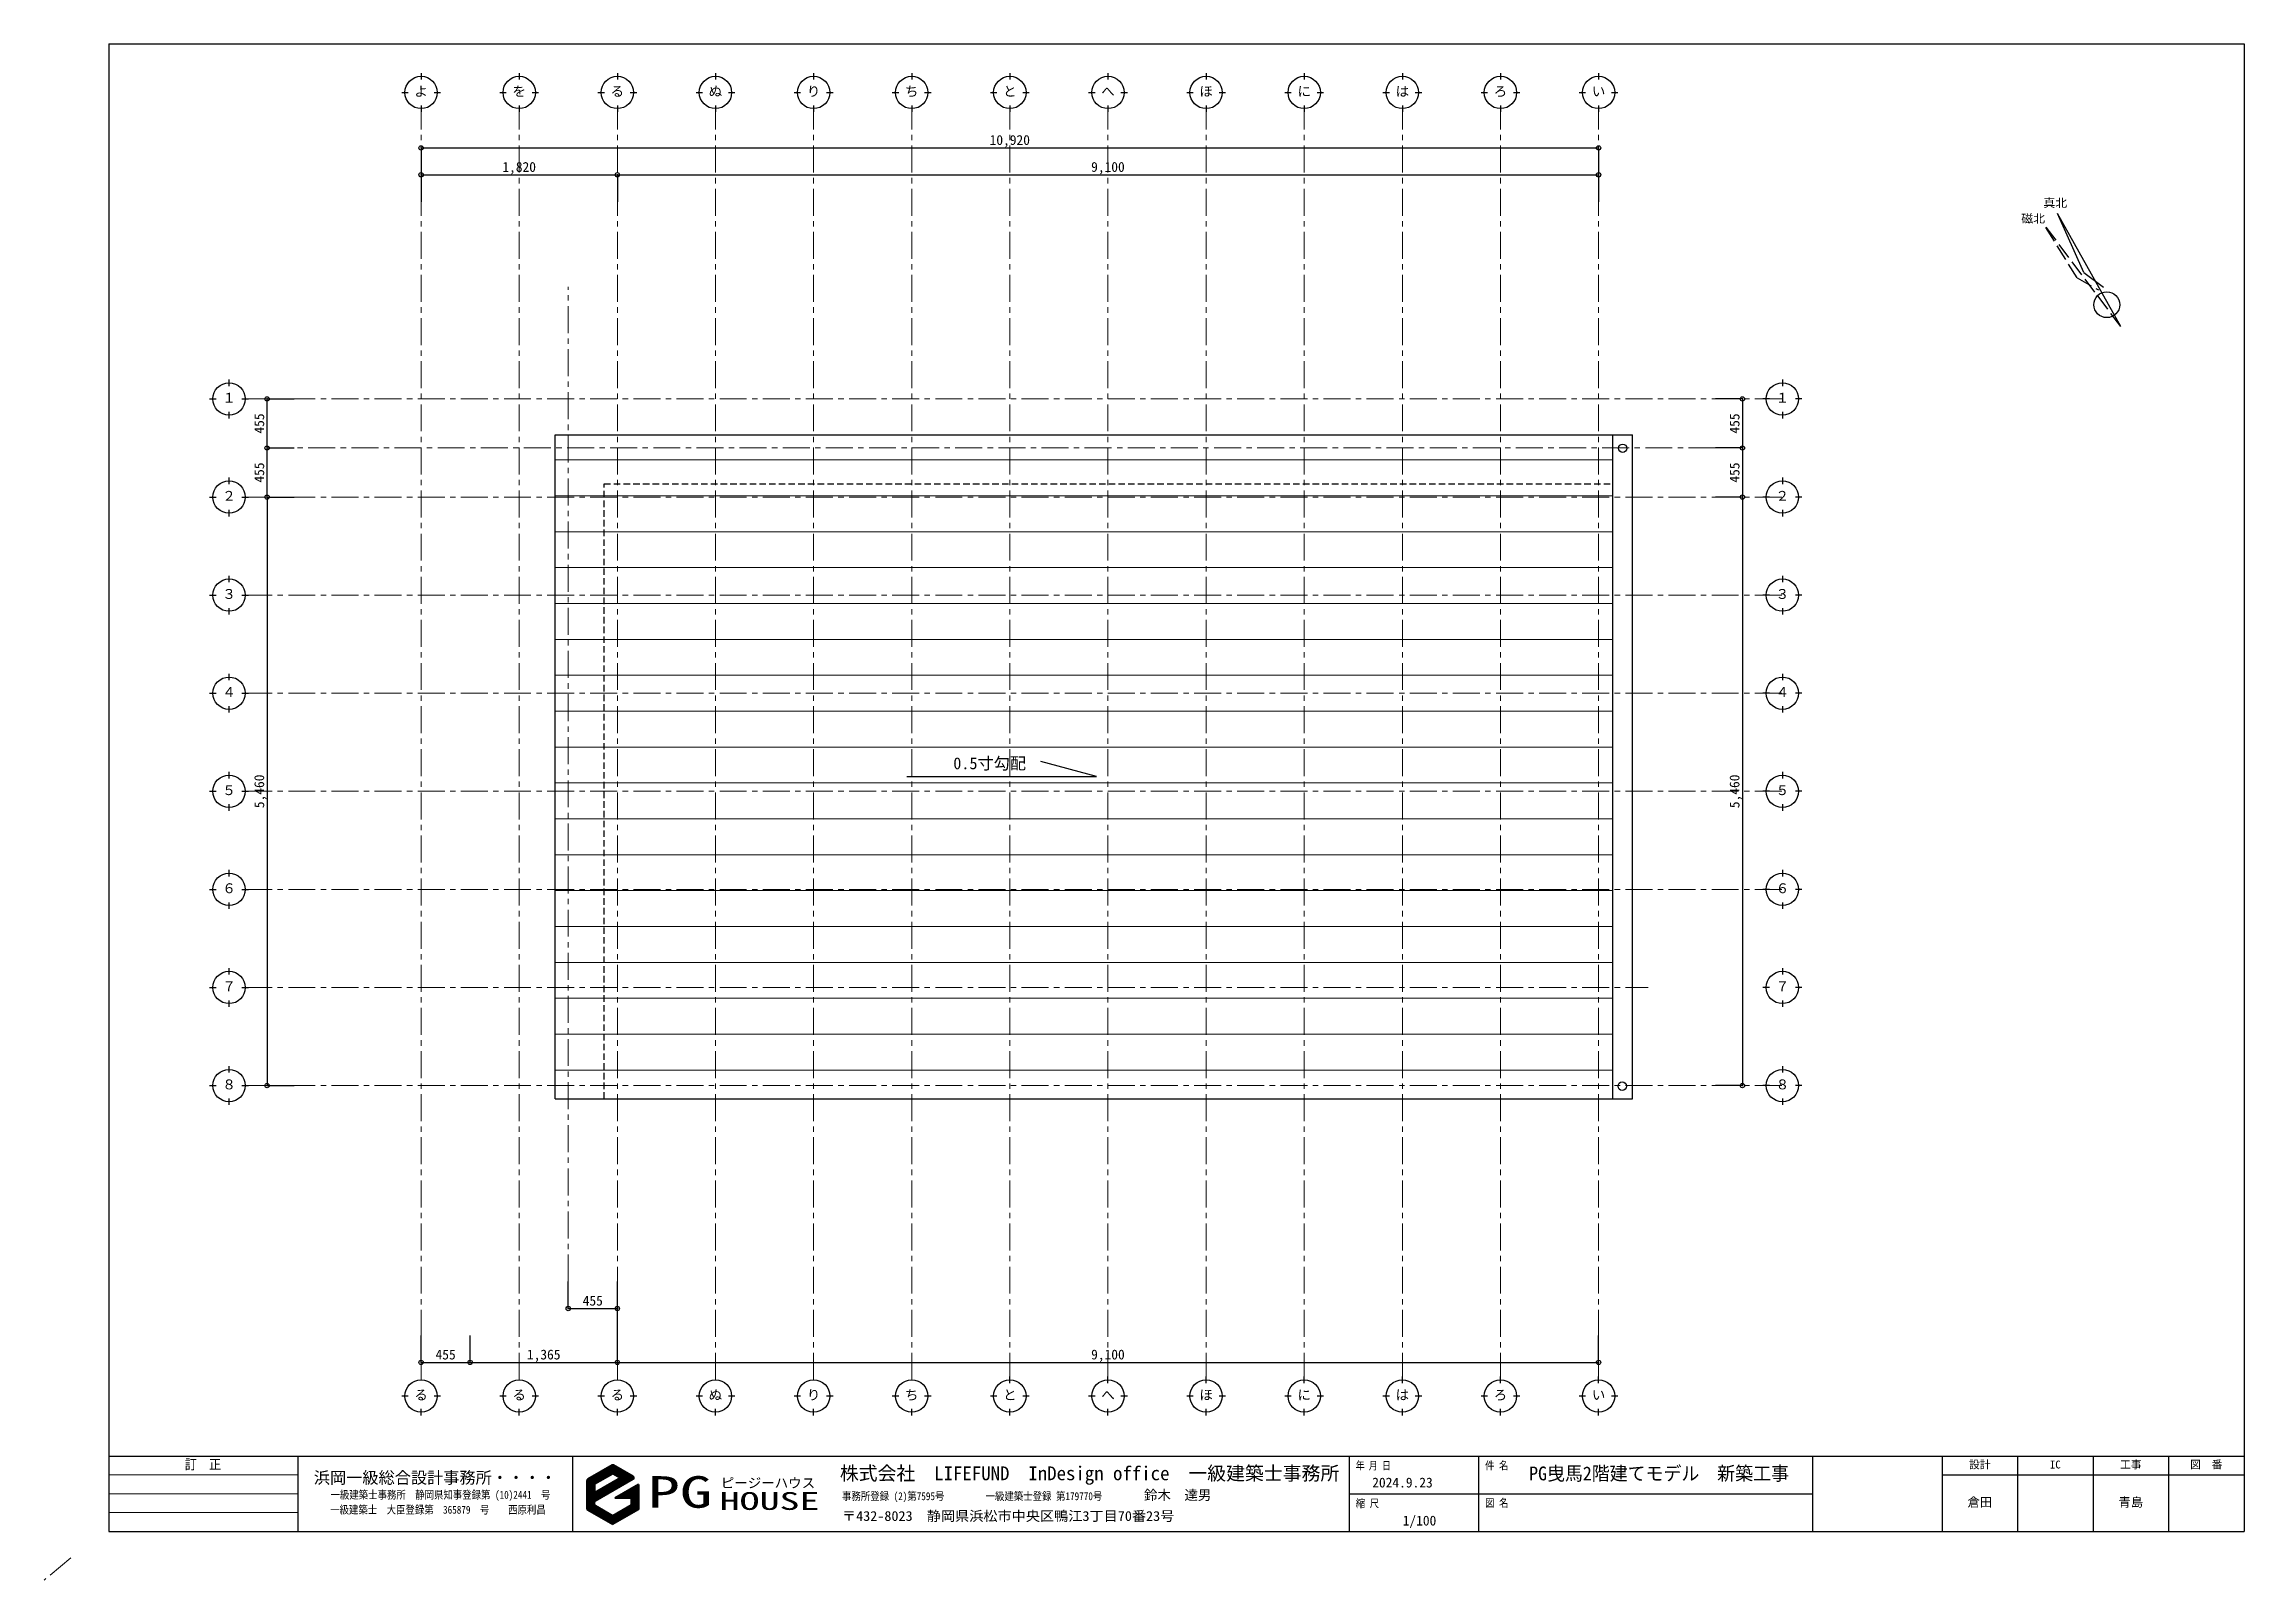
# Model space of a CAD drawing. Units: millimetres at full size, sheet at 1:50. Extents: x -21826 to 54909, y -26252 to 22610.
# Drawn here: x 34507 to 54909, y 8360 to 22610 of the extents above; entities that cross this region are included whole.
import ezdxf
from ezdxf.enums import TextEntityAlignment as Align

# ---------------------------------------------------------------- set-up
doc = ezdxf.new("R2010")
doc.units = ezdxf.units.MM
doc.header["$LTSCALE"] = 50
doc.header["$PDMODE"] = 32
doc.header["$PDSIZE"] = 40
for name, pattern in [('CHAIN1', [8, 5, -1, 1, -1]), ('DASHED1', [1.8, 1.2, -0.6]), ('DASHED3', [4, 3, -1])]:
    doc.linetypes.add(name, pattern=pattern)
for name, color, linetype, lineweight in [('3-1_通り芯・通り番号', 7, 'Continuous', 25), ('3-8_ハッチング', 4, 'Continuous', 9), ('3-A_文字', 7, 'Continuous', 25), ('3-F_寸法・方位', 7, 'Continuous', 25), ('F-1_凡例（一般）', 7, 'Continuous', 25), ('F-F_図面枠（共通）', 7, 'Continuous', 25)]:
    doc.layers.add(name, color=color, linetype=linetype, lineweight=lineweight)
doc.styles.add('ＭＳ ゴシック', font='')
doc.styles.get('ＭＳ ゴシック').set_extended_font_data('MS Gothic')

msp = doc.modelspace()

# ---------------------------------------------------------------- texts
at = {"layer": '3-A_文字', "style": 'ＭＳ ゴシック'}
for s, height, p in [('よ', 91.64, (37941.18, 22098.24)), ('を', 91.64, (38851.18, 22098.24)), ('る', 91.64, (39761.18, 22098.24)), ('ぬ', 91.64, (40671.18, 22098.24)), ('り', 91.64, (41581.18, 22098.24)), ('ち', 91.64, (42491.18, 22098.24)), ('と', 91.64, (43401.18, 22098.24)), ('へ', 91.64, (44311.18, 22098.24)), ('ほ', 91.64, (45221.18, 22098.24)), ('に', 91.64, (46131.18, 22098.24)), ('は', 91.64, (47041.18, 22098.24)), ('ろ', 91.64, (47951.18, 22098.24)), ('い', 91.64, (48861.18, 22098.24)), ('１', 91.64, (36160.26, 19254.72)), ('１', 91.64, (50565.88, 19254.72)), ('２', 91.64, (36160.26, 18344.72)), ('２', 91.64, (50565.88, 18344.72)), ('３', 91.64, (36160.26, 17434.72)), ('３', 91.64, (50565.88, 17434.72)), ('４', 91.64, (36160.26, 16524.72)), ('４', 91.64, (50565.88, 16524.72)), ('0.5寸勾配', 110, (42939.24, 15849.01)), ('５', 91.64, (36160.26, 15614.72)), ('５', 91.64, (50565.88, 15614.72)), ('６', 91.64, (36160.26, 14704.72)), ('６', 91.64, (50565.88, 14704.72)), ('７', 91.64, (36160.26, 13794.72)), ('７', 91.64, (50565.88, 13794.72)), ('８', 91.64, (36160.26, 12884.72)), ('８', 91.64, (50565.88, 12884.72)), ('る', 91.64, (37941.18, 10004.72)), ('る', 91.64, (38851.18, 10004.72)), ('る', 91.64, (39761.18, 10004.72)), ('ぬ', 91.64, (40671.18, 10004.72)), ('り', 91.64, (41581.18, 10004.72)), ('ち', 91.64, (42491.18, 10004.72)), ('と', 91.64, (43401.18, 10004.72)), ('へ', 91.64, (44311.18, 10004.72)), ('ほ', 91.64, (45221.18, 10004.72)), ('に', 91.64, (46131.18, 10004.72)), ('は', 91.64, (47041.18, 10004.72)), ('ろ', 91.64, (47951.18, 10004.72)), ('い', 91.64, (48861.18, 10004.72))]:
    msp.add_text(s, height=height, dxfattribs=at).set_placement(p, align=Align.BOTTOM_LEFT)
at = {"layer": '3-F_寸法・方位', "style": 'ＭＳ ゴシック'}
for s, p in [('10,920', (43276.18, 21646.51)), ('1,820', (38757.43, 21396.51)), ('9,100', (44217.43, 21396.51)), ('455', (39502.43, 10879.03)), ('455', (38137.43, 10379.03)), ('1,365', (38984.93, 10379.03)), ('9,100', (44217.43, 10379.03))]:
    msp.add_text(s, height=91.64, dxfattribs=at).set_placement(p, align=Align.BOTTOM_LEFT)
for s, p in [('455', (36575.61, 18995.97)), ('455', (50257.55, 18995.97)), ('455', (36575.61, 18540.97)), ('455', (50257.55, 18540.97)), ('5,460', (36575.61, 15520.97)), ('5,460', (50257.55, 15520.97))]:
    msp.add_text(s, height=91.64, rotation=90, dxfattribs=at).set_placement(p, align=Align.BOTTOM_LEFT)
at = {"layer": 'F-1_凡例（一般）', "style": 'ＭＳ ゴシック'}
for s, height, p in [('株式会社\u3000LIFEFUND\u3000InDesign office\u3000一級建築士事務所', 128.3, (41886.9, 9247.7)), ('ピージーハウス', 91.64, (40783.29, 9187.75)), ('鈴木\u3000達男', 91.64, (44707.71, 9075.61))]:
    msp.add_text(s, height=height, dxfattribs=at).set_placement(p, align=Align.BOTTOM_LEFT)
for s, height, width, p in [('PG', 293.3, 1.5, (40104.29, 8942.42)), ('事務所登録 (2)第7595号', 73.31, 0.85, (41907.36, 9079.23)), ('一級建築士登録 第179770号', 73.31, 0.85, (43239.22, 9079.23)), ('HOUSE', 165, 1.65, (40772.07, 8961.2)), ('〒432-8023\u3000静岡県浜松市中央区鴨江3丁目70番23号', 91.64, 1.05, (41907.05, 8880.87))]:
    msp.add_text(s, height=height, dxfattribs=dict(at, width=width)).set_placement(p, align=Align.BOTTOM_LEFT)
at = {"layer": 'F-F_図面枠（共通）', "style": 'ＭＳ ゴシック'}
for s, height, width, p in [('磁北', 76.98, 1.05, (52843.48, 20928.94)), ('真北', 76.98, 1.05, (53048.54, 21073.69)), ('訂\u3000正', 91.64, 0.9, (35811.7, 9360.29)), ('年 月 日', 73.31, 0.8, (46671.42, 9362.93)), ('件 名', 73.31, 0.85, (47871.42, 9362.93)), ('PG曳馬2階建てモデル\u3000新築工事', 128.3, 0.95, (48279.33, 9246.46)), ('一級建築士事務所\u3000静岡県知事登録第 (10)2441\u3000号', 73.31, 0.85, (37163.85, 9092.25)), ('一級建築士\u3000大臣登録第\u3000365879\u3000号\u3000\u3000西原利昌', 73.31, 0.85, (37160.47, 8953.66)), ('縮 尺', 73.31, 0.85, (46671.42, 9012.93)), ('図 名', 73.31, 0.85, (47871.77, 9016.17))]:
    msp.add_text(s, height=height, dxfattribs=dict(at, width=width)).set_placement(p, align=Align.BOTTOM_LEFT)
for s, height, p in [('設計', 73.31, (52359.2, 9372.79)), ('IC', 73.31, (53109.2, 9372.79)), ('工事', 73.31, (53759.2, 9372.79)), ('図\u3000番', 73.31, (54409.2, 9372.79)), ('浜岡一級総合設計事務所・・・・', 110, (37008.83, 9222)), ('倉田', 84.31, (52344.2, 9015.29)), ('青島', 84.31, (53744.2, 9015.29)), ('1/100', 91.64, (47107.04, 8838.36))]:
    msp.add_text(s, height=height, dxfattribs=at).set_placement(p, align=Align.BOTTOM_LEFT)
at = {"layer": 'F-F_図面枠（共通）', "color": 3, "style": 'ＭＳ ゴシック'}
msp.add_text('2024.9.23', height=91.64, dxfattribs=at).set_placement((46824.43, 9191.29), align=Align.BOTTOM_LEFT)

# ---------------------------------------------------------------- linework, layer by layer
at = {"layer": '3-1_通り芯・通り番号'}
for p, q in [((38003.68, 22340.74), (38003.68, 22280.74)), ((38913.68, 22340.74), (38913.68, 22280.74)), ((39823.68, 22340.74), (39823.68, 22280.74)), ((40733.68, 22340.74), (40733.68, 22280.74)), ((41643.68, 22340.74), (41643.68, 22280.74)), ((42553.68, 22340.74), (42553.68, 22280.74)), ((43463.68, 22340.74), (43463.68, 22280.74)), ((44373.68, 22340.74), (44373.68, 22280.74)), ((45283.68, 22340.74), (45283.68, 22280.74)), ((46193.68, 22340.74), (46193.68, 22280.74)), ((47103.68, 22340.74), (47103.68, 22280.74)), ((48013.68, 22340.74), (48013.68, 22280.74)), ((48923.68, 22340.74), (48923.68, 22280.74)), ((37823.68, 22160.74), (37883.68, 22160.74)), ((38003.68, 22040.74), (38003.68, 21980.74)), ((38123.68, 22160.74), (38183.68, 22160.74)), ((38733.68, 22160.74), (38793.68, 22160.74)), ((38913.68, 22040.74), (38913.68, 21980.74)), ((39033.68, 22160.74), (39093.68, 22160.74)), ((39643.68, 22160.74), (39703.68, 22160.74)), ((39823.68, 22040.74), (39823.68, 21980.74)), ((39943.68, 22160.74), (40003.68, 22160.74)), ((40553.68, 22160.74), (40613.68, 22160.74)), ((40733.68, 22040.74), (40733.68, 21980.74)), ((40853.68, 22160.74), (40913.68, 22160.74)), ((41463.68, 22160.74), (41523.68, 22160.74)), ((41643.68, 22040.74), (41643.68, 21980.74)), ((41763.68, 22160.74), (41823.68, 22160.74)), ((42373.68, 22160.74), (42433.68, 22160.74)), ((42553.68, 22040.74), (42553.68, 21980.74)), ((42673.68, 22160.74), (42733.68, 22160.74)), ((43283.68, 22160.74), (43343.68, 22160.74)), ((43463.68, 22040.74), (43463.68, 21980.74)), ((43583.68, 22160.74), (43643.68, 22160.74)), ((44193.68, 22160.74), (44253.68, 22160.74)), ((44373.68, 22040.74), (44373.68, 21980.74)), ((44493.68, 22160.74), (44553.68, 22160.74)), ((45103.68, 22160.74), (45163.68, 22160.74)), ((45283.68, 22040.74), (45283.68, 21980.74)), ((45403.68, 22160.74), (45463.68, 22160.74)), ((46013.68, 22160.74), (46073.68, 22160.74)), ((46193.68, 22040.74), (46193.68, 21980.74)), ((46313.68, 22160.74), (46373.68, 22160.74)), ((46923.68, 22160.74), (46983.68, 22160.74)), ((47103.68, 22040.74), (47103.68, 21980.74)), ((47223.68, 22160.74), (47283.68, 22160.74)), ((47833.68, 22160.74), (47893.68, 22160.74)), ((48013.68, 22040.74), (48013.68, 21980.74)), ((48133.68, 22160.74), (48193.68, 22160.74)), ((48743.68, 22160.74), (48803.68, 22160.74)), ((48923.68, 22040.74), (48923.68, 21980.74)), ((49043.68, 22160.74), (49103.68, 22160.74)), ((36222.76, 19437.22), (36222.76, 19497.22)), ((50628.38, 19497.22), (50628.38, 19437.22)), ((36042.76, 19317.22), (36102.76, 19317.22)), ((36222.76, 19137.22), (36222.76, 19197.22)), ((36342.76, 19317.22), (36402.76, 19317.22)), ((50508.38, 19317.22), (50448.38, 19317.22)), ((50628.38, 19197.22), (50628.38, 19137.22)), ((50808.38, 19317.22), (50748.38, 19317.22)), ((36222.76, 18527.22), (36222.76, 18587.22)), ((50628.38, 18587.22), (50628.38, 18527.22)), ((36042.76, 18407.22), (36102.76, 18407.22)), ((36342.76, 18407.22), (36402.76, 18407.22)), ((50508.38, 18407.22), (50448.38, 18407.22)), ((50808.38, 18407.22), (50748.38, 18407.22)), ((36222.76, 18227.22), (36222.76, 18287.22)), ((50628.38, 18287.22), (50628.38, 18227.22)), ((36222.76, 17617.22), (36222.76, 17677.22)), ((50628.38, 17677.22), (50628.38, 17617.22)), ((36042.76, 17497.22), (36102.76, 17497.22)), ((36222.76, 17317.22), (36222.76, 17377.22)), ((36342.76, 17497.22), (36402.76, 17497.22)), ((50508.38, 17497.22), (50448.38, 17497.22)), ((50628.38, 17377.22), (50628.38, 17317.22)), ((50808.38, 17497.22), (50748.38, 17497.22)), ((36222.76, 16707.22), (36222.76, 16767.22)), ((50628.38, 16767.22), (50628.38, 16707.22)), ((36042.76, 16587.22), (36102.76, 16587.22)), ((36342.76, 16587.22), (36402.76, 16587.22)), ((50508.38, 16587.22), (50448.38, 16587.22)), ((50808.38, 16587.22), (50748.38, 16587.22)), ((36222.76, 16407.22), (36222.76, 16467.22)), ((50628.38, 16467.22), (50628.38, 16407.22)), ((36222.76, 15797.22), (36222.76, 15857.22)), ((50628.38, 15857.22), (50628.38, 15797.22)), ((36042.76, 15677.22), (36102.76, 15677.22)), ((36222.76, 15497.22), (36222.76, 15557.22)), ((36342.76, 15677.22), (36402.76, 15677.22)), ((50508.38, 15677.22), (50448.38, 15677.22)), ((50628.38, 15557.22), (50628.38, 15497.22)), ((50808.38, 15677.22), (50748.38, 15677.22)), ((36222.76, 14887.22), (36222.76, 14947.22)), ((50628.38, 14947.22), (50628.38, 14887.22)), ((36042.76, 14767.22), (36102.76, 14767.22)), ((36342.76, 14767.22), (36402.76, 14767.22)), ((50508.38, 14767.22), (50448.38, 14767.22)), ((50808.38, 14767.22), (50748.38, 14767.22)), ((36222.76, 14587.22), (36222.76, 14647.22)), ((50628.38, 14647.22), (50628.38, 14587.22)), ((36222.76, 13977.22), (36222.76, 14037.22)), ((50628.38, 14037.22), (50628.38, 13977.22)), ((36042.76, 13857.22), (36102.76, 13857.22)), ((36222.76, 13677.22), (36222.76, 13737.22)), ((36342.76, 13857.22), (36402.76, 13857.22)), ((50508.38, 13857.22), (50448.38, 13857.22)), ((50628.38, 13737.22), (50628.38, 13677.22)), ((50808.38, 13857.22), (50748.38, 13857.22)), ((36222.76, 13067.22), (36222.76, 13127.22)), ((50628.38, 13127.22), (50628.38, 13067.22)), ((36042.76, 12947.22), (36102.76, 12947.22)), ((36342.76, 12947.22), (36402.76, 12947.22)), ((50508.38, 12947.22), (50448.38, 12947.22)), ((50808.38, 12947.22), (50748.38, 12947.22)), ((36222.76, 12767.22), (36222.76, 12827.22)), ((50628.38, 12827.22), (50628.38, 12767.22)), ((43463.68, 10187.22), (43463.68, 10247.22)), ((44373.68, 10187.22), (44373.68, 10247.22)), ((45283.68, 10187.22), (45283.68, 10247.22)), ((46193.68, 10187.22), (46193.68, 10247.22)), ((47103.68, 10187.22), (47103.68, 10247.22)), ((48013.68, 10187.22), (48013.68, 10247.22)), ((48923.68, 10187.22), (48923.68, 10247.22)), ((37883.68, 10067.22), (37823.68, 10067.22)), ((38183.68, 10067.22), (38123.68, 10067.22)), ((38793.68, 10067.22), (38733.68, 10067.22)), ((39093.68, 10067.22), (39033.68, 10067.22)), ((39703.68, 10067.22), (39643.68, 10067.22)), ((40003.68, 10067.22), (39943.68, 10067.22)), ((40613.68, 10067.22), (40553.68, 10067.22)), ((40913.68, 10067.22), (40853.68, 10067.22)), ((41523.68, 10067.22), (41463.68, 10067.22)), ((41823.68, 10067.22), (41763.68, 10067.22)), ((42433.68, 10067.22), (42373.68, 10067.22)), ((42733.68, 10067.22), (42673.68, 10067.22)), ((43343.68, 10067.22), (43283.68, 10067.22)), ((43643.68, 10067.22), (43583.68, 10067.22)), ((44253.68, 10067.22), (44193.68, 10067.22)), ((44553.68, 10067.22), (44493.68, 10067.22)), ((45163.68, 10067.22), (45103.68, 10067.22)), ((45463.68, 10067.22), (45403.68, 10067.22)), ((46073.68, 10067.22), (46013.68, 10067.22)), ((46373.68, 10067.22), (46313.68, 10067.22)), ((46983.68, 10067.22), (46923.68, 10067.22)), ((47283.68, 10067.22), (47223.68, 10067.22)), ((47893.68, 10067.22), (47833.68, 10067.22)), ((48193.68, 10067.22), (48133.68, 10067.22)), ((48803.68, 10067.22), (48743.68, 10067.22)), ((49103.68, 10067.22), (49043.68, 10067.22)), ((38003.68, 9887.22), (38003.68, 9947.22)), ((38913.68, 9887.22), (38913.68, 9947.22)), ((39823.68, 9887.22), (39823.68, 9947.22)), ((40733.68, 9887.22), (40733.68, 9947.22)), ((41643.68, 9887.22), (41643.68, 9947.22)), ((42553.68, 9887.22), (42553.68, 9947.22)), ((43463.68, 9887.22), (43463.68, 9947.22)), ((44373.68, 9887.22), (44373.68, 9947.22)), ((45283.68, 9887.22), (45283.68, 9947.22)), ((46193.68, 9887.22), (46193.68, 9947.22)), ((47103.68, 9887.22), (47103.68, 9947.22)), ((48013.68, 9887.22), (48013.68, 9947.22)), ((48923.68, 9887.22), (48923.68, 9947.22))]:
    msp.add_line(p, q, dxfattribs=at)
at = {"layer": '3-1_通り芯・通り番号', "color": 1, "linetype": 'CHAIN1', "lineweight": 18}
for p, q in [((38003.68, 10217.22), (38003.68, 22010.74)), ((38913.68, 10217.22), (38913.68, 22010.74)), ((39823.68, 10217.22), (39823.68, 22010.74)), ((40733.68, 10217.22), (40733.68, 22010.74)), ((41643.68, 10217.22), (41643.68, 22010.74)), ((42553.68, 10217.22), (42553.68, 22010.74)), ((43463.68, 10217.22), (43463.68, 22010.74)), ((44373.68, 10217.22), (44373.68, 22010.74)), ((45283.68, 10217.22), (45283.68, 22010.74)), ((46193.68, 10217.22), (46193.68, 22010.74)), ((47103.68, 10217.22), (47103.68, 22010.74)), ((48013.68, 10217.22), (48013.68, 22010.74)), ((48923.68, 10217.22), (48923.68, 22010.74)), ((39368.68, 11129.03), (39368.68, 20358.19)), ((36372.76, 19317.22), (50628.38, 19317.22)), ((50007.55, 18862.22), (36825.61, 18862.22)), ((36372.76, 18407.22), (50628.38, 18407.22)), ((36372.76, 17497.22), (50628.38, 17497.22)), ((36372.76, 16587.22), (50628.38, 16587.22)), ((36372.76, 15677.22), (50628.38, 15677.22)), ((36372.76, 14767.22), (50628.38, 14767.22)), ((36372.76, 13857.22), (49381.94, 13857.22)), ((36372.76, 12947.22), (50628.38, 12947.22))]:
    msp.add_line(p, q, dxfattribs=at)
at = {"layer": '3-1_通り芯・通り番号'}
for centre in [(38003.68, 22160.74), (38913.68, 22160.74), (39823.68, 22160.74), (40733.68, 22160.74), (41643.68, 22160.74), (42553.68, 22160.74), (43463.68, 22160.74), (44373.68, 22160.74), (45283.68, 22160.74), (46193.68, 22160.74), (47103.68, 22160.74), (48013.68, 22160.74), (48923.68, 22160.74), (36222.76, 19317.22), (50628.38, 19317.22), (36222.76, 18407.22), (50628.38, 18407.22), (36222.76, 17497.22), (50628.38, 17497.22), (36222.76, 16587.22), (50628.38, 16587.22), (36222.76, 15677.22), (50628.38, 15677.22), (36222.76, 14767.22), (50628.38, 14767.22), (36222.76, 13857.22), (50628.38, 13857.22), (36222.76, 12947.22), (50628.38, 12947.22), (38003.68, 10067.22), (38913.68, 10067.22), (39823.68, 10067.22), (40733.68, 10067.22), (41643.68, 10067.22), (42553.68, 10067.22), (43463.68, 10067.22), (44373.68, 10067.22), (45283.68, 10067.22), (46193.68, 10067.22), (47103.68, 10067.22), (48013.68, 10067.22), (48923.68, 10067.22)]:
    msp.add_circle(centre, 150, dxfattribs=at)
at = {"layer": '3-8_ハッチング', "color": 2}
for p, q in [((39246.18, 18751.72), (49057.18, 18751.72)), ((39246.18, 18418.72), (49057.18, 18418.72)), ((39246.18, 18085.72), (49057.18, 18085.72)), ((39246.18, 17752.72), (49057.18, 17752.72)), ((39246.18, 17419.72), (49057.18, 17419.72)), ((39246.18, 17086.72), (49057.18, 17086.72)), ((39246.18, 16753.72), (49057.18, 16753.72)), ((39246.18, 16420.72), (49057.18, 16420.72)), ((39246.18, 16087.72), (49057.18, 16087.72)), ((39246.18, 15754.72), (49057.18, 15754.72)), ((39246.18, 15421.72), (49057.18, 15421.72)), ((39246.18, 15088.72), (49057.18, 15088.72)), ((39246.18, 14755.72), (49057.18, 14755.72)), ((39246.18, 14422.72), (49057.18, 14422.72)), ((39246.18, 14089.72), (49057.18, 14089.72)), ((39246.18, 13756.72), (49057.18, 13756.72)), ((39246.18, 13423.72), (49057.18, 13423.72)), ((39246.18, 13090.72), (49057.18, 13090.72))]:
    msp.add_line(p, q, dxfattribs=at)
at = {"layer": '3-F_寸法・方位'}
for p, q in [((38003.68, 21646.51), (48923.68, 21646.51)), ((38003.68, 21646.51), (38003.68, 21396.51)), ((48923.68, 21646.51), (48923.68, 21396.51)), ((38003.68, 21396.51), (39823.68, 21396.51)), ((38003.68, 21396.51), (38003.68, 21146.51)), ((39823.68, 21396.51), (39823.68, 21146.51)), ((39823.68, 21396.51), (48923.68, 21396.51)), ((48923.68, 21396.51), (48923.68, 21146.51)), ((36575.61, 18862.22), (36575.61, 19317.22)), ((36575.61, 19317.22), (36825.61, 19317.22)), ((50257.55, 19317.22), (50007.55, 19317.22)), ((50257.55, 19317.22), (50257.55, 18862.22)), ((39246.18, 12824.72), (39246.18, 18984.72)), ((39246.18, 18984.72), (49237.18, 18984.72)), ((49057.18, 12824.72), (49057.18, 18984.72)), ((49237.18, 12824.72), (49237.18, 18984.72)), ((36575.61, 18407.22), (36575.61, 18862.22)), ((36575.61, 18862.22), (36825.61, 18862.22)), ((50257.55, 18862.22), (50007.55, 18862.22)), ((50257.55, 18862.22), (50257.55, 18407.22)), ((36575.61, 18407.22), (36575.61, 12947.22)), ((36575.61, 18407.22), (36825.61, 18407.22)), ((36575.61, 18407.22), (36825.61, 18407.22)), ((36575.61, 18407.22), (36825.61, 18407.22)), ((50257.55, 18407.22), (50007.55, 18407.22)), ((50257.55, 18407.22), (50257.55, 12947.22)), ((44268.26, 15815.41), (43751.87, 15953.77)), ((42507.57, 15815.41), (44268.26, 15815.41)), ((36575.61, 12947.22), (36825.61, 12947.22)), ((50257.55, 12947.22), (50007.55, 12947.22)), ((39246.18, 12824.72), (49237.18, 12824.72)), ((39368.68, 10879.03), (39368.68, 11129.03)), ((39823.68, 10879.03), (39823.68, 11129.03)), ((39368.68, 10879.03), (39823.68, 10879.03)), ((39823.68, 10629.03), (39823.68, 10879.03)), ((38003.68, 10379.03), (38003.68, 10629.03)), ((38458.68, 10379.03), (38458.68, 10629.03)), ((39823.68, 10379.03), (39823.68, 10629.03)), ((48923.68, 10379.03), (48923.68, 10629.03)), ((38003.68, 10379.03), (38458.68, 10379.03)), ((38458.68, 10379.03), (39823.68, 10379.03)), ((39823.68, 10379.03), (48923.68, 10379.03))]:
    msp.add_line(p, q, dxfattribs=at)
at = {"layer": '3-F_寸法・方位', "linetype": 'DASHED1'}
for p, q in [((39701.18, 18529.72), (49057.18, 18529.72)), ((39701.18, 12824.72), (39701.18, 18529.72))]:
    msp.add_line(p, q, dxfattribs=at)
at = {"layer": '3-F_寸法・方位'}
for centre in [(49146.67, 18859.67), (49142.61, 12941.8)]:
    msp.add_circle(centre, 38.67, dxfattribs=at)
for p in [(38003.68, 21646.51), (48923.68, 21646.51), (38003.68, 21396.51), (39823.68, 21396.51), (48923.68, 21396.51), (36575.61, 19317.22), (50257.55, 19317.22), (36575.61, 18862.22), (50257.55, 18862.22), (36575.61, 18407.22), (50257.55, 18407.22), (36575.61, 12947.22), (50257.55, 12947.22), (39368.68, 10879.03), (39823.68, 10879.03), (38003.68, 10379.03), (38458.68, 10379.03), (39823.68, 10379.03), (48923.68, 10379.03)]:
    msp.add_point(p, dxfattribs=at)
at = {"layer": 'F-1_凡例（一般）', "color": 3, "lineweight": 40}
for p, q in [((39775.49, 9425.35), (39548.69, 9294.4)), ((39971.49, 9319.2), (39787.64, 9425.35)), ((39542.61, 9022), (39542.61, 9283.88)), ((39611.16, 9251.32), (39781.56, 9349.7)), ((39852.62, 9308.68), (39611.16, 9169.27)), ((39611.16, 9251.32), (39611.16, 9169.27)), ((39617.24, 9093.63), (39971.49, 9298.16)), ((39781.56, 9349.7), (39852.62, 9308.68)), ((40020.51, 9247.31), (39801.21, 9120.7)), ((40020.51, 9247.31), (40020.51, 9014.98)), ((39548.69, 9011.47), (39781.56, 8877.02)), ((39611.16, 9061.57), (39611.16, 9083.11)), ((39617.24, 9051.05), (39781.56, 8956.17)), ((39951.97, 9054.56), (39781.56, 8956.17)), ((40020.51, 9014.98), (39781.56, 8877.02)), ((39951.97, 9120.7), (39801.21, 9120.7)), ((39951.97, 9120.7), (39951.97, 9054.56))]:
    msp.add_line(p, q, dxfattribs=at)
at = {"layer": 'F-1_凡例（一般）'}
for p, q in [((39639.2, 9267.51), (39707.74, 9386.23)), ((39649.72, 9273.58), (39718.27, 9392.31)), ((39660.24, 9279.66), (39728.79, 9398.38)), ((39670.76, 9285.73), (39739.31, 9404.46)), ((39681.29, 9291.81), (39749.83, 9410.53)), ((39691.81, 9297.88), (39760.35, 9416.61)), ((39702.33, 9303.96), (39770.88, 9422.68)), ((39712.85, 9310.03), (39780.33, 9426.91)), ((39723.38, 9316.11), (39786.72, 9425.83)), ((39733.9, 9322.18), (39792, 9422.83)), ((39744.42, 9328.26), (39797.27, 9419.79)), ((39754.94, 9334.33), (39802.53, 9416.75)), ((39765.46, 9340.41), (39807.79, 9413.71)), ((39775.99, 9346.48), (39813.05, 9410.68)), ((39784.04, 9348.28), (39818.31, 9407.64)), ((39789.3, 9345.24), (39823.57, 9404.6)), ((39794.56, 9342.2), (39828.83, 9401.56)), ((39799.82, 9339.16), (39834.09, 9398.53)), ((39805.08, 9336.13), (39839.35, 9395.49)), ((39810.34, 9333.09), (39844.62, 9392.45)), ((39815.6, 9330.05), (39849.88, 9389.41)), ((39820.86, 9327.01), (39855.14, 9386.38)), ((39542.61, 9136.67), (39676.18, 9368.01)), ((39542.61, 9148.82), (39665.65, 9361.93)), ((39542.61, 9160.97), (39655.13, 9355.86)), ((39542.61, 9173.12), (39644.61, 9349.78)), ((39542.61, 9185.27), (39634.09, 9343.71)), ((39542.61, 9197.42), (39623.57, 9337.63)), ((39542.61, 9209.57), (39613.04, 9331.56)), ((39542.61, 9221.72), (39602.52, 9325.48)), ((39542.61, 9233.87), (39592, 9319.41)), ((39542.61, 9246.02), (39581.48, 9313.33)), ((39542.61, 9258.17), (39570.96, 9307.26)), ((39542.61, 9270.32), (39560.43, 9301.18)), ((39542.61, 9282.47), (39549.91, 9295.11)), ((39542.61, 9124.52), (39611.16, 9243.25)), ((39542.61, 9112.37), (39611.16, 9231.1)), ((39542.61, 9100.22), (39611.16, 9218.95)), ((39542.61, 9088.07), (39611.16, 9206.8)), ((39542.61, 9075.92), (39611.16, 9194.65)), ((39542.61, 9063.77), (39611.16, 9182.5)), ((39543.68, 9017.02), (39641.8, 9186.96)), ((39547.82, 9012.03), (39652.32, 9193.03)), ((39553.05, 9008.95), (39662.84, 9199.11)), ((39558.32, 9005.92), (39673.36, 9205.18)), ((39615.03, 9092), (39683.88, 9211.26)), ((39618.15, 9255.36), (39686.7, 9374.08)), ((39625.86, 9098.61), (39694.41, 9217.33)), ((39628.68, 9261.43), (39697.22, 9380.16)), ((39636.38, 9104.68), (39704.93, 9223.41)), ((39646.91, 9110.76), (39715.45, 9229.48)), ((39657.43, 9116.83), (39725.97, 9235.56)), ((39667.95, 9122.91), (39736.5, 9241.63)), ((39678.47, 9128.98), (39747.02, 9247.71)), ((39688.99, 9135.06), (39757.54, 9253.78)), ((39699.52, 9141.13), (39768.06, 9259.86)), ((39710.04, 9147.21), (39778.58, 9265.93)), ((39720.56, 9153.28), (39789.11, 9272.01)), ((39731.08, 9159.36), (39799.63, 9278.08)), ((39741.61, 9165.43), (39810.15, 9284.16)), ((39752.13, 9171.51), (39820.67, 9290.23)), ((39762.65, 9177.58), (39831.2, 9296.31)), ((39773.17, 9183.66), (39841.72, 9302.38)), ((39783.69, 9189.73), (39852.24, 9308.46)), ((39794.22, 9195.81), (39891.97, 9365.11)), ((39804.74, 9201.88), (39897.23, 9362.08)), ((39815.26, 9207.96), (39902.49, 9359.04)), ((39825.78, 9214.03), (39907.75, 9356)), ((39826.13, 9323.98), (39860.4, 9383.34)), ((39831.39, 9320.94), (39865.66, 9380.3)), ((39836.31, 9220.11), (39913.01, 9352.96)), ((39836.65, 9317.9), (39870.92, 9377.26)), ((39841.91, 9314.86), (39876.18, 9374.23)), ((39846.83, 9226.18), (39918.27, 9349.93)), ((39847.17, 9311.83), (39881.44, 9371.19)), ((39852.43, 9308.79), (39886.7, 9368.15)), ((39857.35, 9232.26), (39923.53, 9346.89)), ((39867.87, 9238.33), (39928.79, 9343.85)), ((39877.12, 9120.7), (39915.07, 9186.43)), ((39878.39, 9244.41), (39934.05, 9340.81)), ((39884.13, 9120.7), (39925.59, 9192.51)), ((39888.92, 9250.48), (39939.32, 9337.78)), ((39891.15, 9120.7), (39936.12, 9198.58)), ((39898.16, 9120.7), (39946.64, 9204.66)), ((39899.44, 9256.56), (39944.58, 9334.74)), ((39905.18, 9120.7), (39957.16, 9210.73)), ((39909.96, 9262.63), (39949.84, 9331.7)), ((39912.19, 9120.7), (39967.68, 9216.81)), ((39919.21, 9120.7), (39978.2, 9222.88)), ((39920.48, 9268.71), (39955.1, 9328.66)), ((39926.22, 9120.7), (39988.73, 9228.96)), ((39931.01, 9274.78), (39960.36, 9325.63)), ((39933.24, 9120.7), (39999.25, 9235.03)), ((39940.25, 9120.7), (40009.77, 9241.11)), ((39941.53, 9280.86), (39965.62, 9322.59)), ((39947.27, 9120.7), (40020.29, 9247.18)), ((39951.97, 9116.69), (40020.51, 9235.42)), ((39951.97, 9104.54), (40020.51, 9223.27)), ((39951.97, 9092.39), (40020.51, 9211.12)), ((39951.97, 9080.24), (40020.51, 9198.97)), ((39951.97, 9068.09), (40020.51, 9186.82)), ((39952.05, 9286.93), (39970.88, 9319.55)), ((39962.57, 9293.01), (39975.52, 9315.43)), ((39973.3, 9299.43), (39977.36, 9306.48)), ((39542.61, 9027.32), (39631.27, 9180.88)), ((39542.61, 9039.47), (39620.75, 9174.81)), ((39542.61, 9051.62), (39611.16, 9170.35)), ((39563.58, 9002.88), (39611.47, 9085.83)), ((39568.84, 8999.84), (39611.16, 9073.15)), ((39574.1, 8996.8), (39611.17, 9061.02)), ((39579.36, 8993.77), (39614, 9053.77)), ((39584.62, 8990.73), (39618.89, 9050.09)), ((39589.88, 8987.69), (39624.15, 9047.05)), ((39595.14, 8984.65), (39629.42, 9044.02)), ((39600.4, 8981.62), (39634.68, 9040.98)), ((39605.67, 8978.58), (39639.94, 9037.94)), ((39610.93, 8975.54), (39645.2, 9034.9)), ((39616.19, 8972.5), (39650.46, 9031.87)), ((39621.45, 8969.47), (39655.72, 9028.83)), ((39626.71, 8966.43), (39660.98, 9025.79)), ((39631.97, 8963.39), (39666.24, 9022.75)), ((39637.23, 8960.35), (39671.5, 9019.72)), ((39642.49, 8957.32), (39676.77, 9016.68)), ((39647.75, 8954.28), (39682.03, 9013.64)), ((39653.02, 8951.24), (39687.29, 9010.6)), ((39658.28, 8948.2), (39692.55, 9007.57)), ((39663.54, 8945.17), (39697.81, 9004.53)), ((39668.8, 8942.13), (39703.07, 9001.49)), ((39674.06, 8939.09), (39708.33, 8998.45)), ((39679.32, 8936.05), (39713.59, 8995.42)), ((39684.58, 8933.02), (39718.85, 8992.38)), ((39689.84, 8929.98), (39724.12, 8989.34)), ((39695.1, 8926.94), (39729.38, 8986.3)), ((39700.37, 8923.9), (39734.64, 8983.27)), ((39705.63, 8920.87), (39739.9, 8980.23)), ((39710.89, 8917.83), (39745.16, 8977.19)), ((39768.76, 8884.42), (39824.5, 8980.96)), ((39774.02, 8881.38), (39835.02, 8987.04)), ((39779.28, 8878.34), (39845.54, 8993.11)), ((39787.52, 8880.46), (39856.07, 8999.19)), ((39798.04, 8886.54), (39866.59, 9005.26)), ((39806.97, 9120.7), (39809.85, 9125.68)), ((39808.57, 8892.61), (39877.11, 9011.34)), ((39813.98, 9120.7), (39820.37, 9131.76)), ((39819.09, 8898.69), (39887.63, 9017.41)), ((39821, 9120.7), (39830.89, 9137.83)), ((39828.01, 9120.7), (39841.42, 9143.91)), ((39829.61, 8904.76), (39898.16, 9023.49)), ((39835.03, 9120.7), (39851.94, 9149.98)), ((39840.13, 8910.84), (39908.68, 9029.56)), ((39842.04, 9120.7), (39862.46, 9156.06)), ((39849.06, 9120.7), (39872.98, 9162.13)), ((39850.65, 8916.91), (39919.2, 9035.64)), ((39856.07, 9120.7), (39883.5, 9168.21)), ((39861.18, 8922.99), (39929.72, 9041.71)), ((39863.09, 9120.7), (39894.03, 9174.28)), ((39870.1, 9120.7), (39904.55, 9180.36)), ((39871.7, 8929.06), (39940.24, 9047.79)), ((39882.22, 8935.14), (39950.77, 9053.86)), ((39892.74, 8941.21), (40020.51, 9162.52)), ((39903.27, 8947.29), (40020.51, 9150.37)), ((39913.79, 8953.36), (40020.51, 9138.22)), ((39924.31, 8959.44), (40020.51, 9126.07)), ((39934.83, 8965.51), (40020.51, 9113.92)), ((39945.35, 8971.59), (40020.51, 9101.77)), ((39951.97, 9055.94), (40020.51, 9174.67)), ((39955.88, 8977.66), (40020.51, 9089.62)), ((39966.4, 8983.74), (40020.51, 9077.47)), ((39976.92, 8989.81), (40020.51, 9065.32)), ((39987.44, 8995.89), (40020.51, 9053.17)), ((39997.97, 9001.96), (40020.51, 9041.02)), ((40008.49, 9008.04), (40020.51, 9028.87)), ((40019.01, 9014.11), (40020.51, 9016.72)), ((39716.15, 8914.79), (39750.42, 8974.15)), ((39721.41, 8911.75), (39755.68, 8971.12)), ((39726.67, 8908.72), (39760.94, 8968.08)), ((39731.93, 8905.68), (39766.2, 8965.04)), ((39737.19, 8902.64), (39771.47, 8962)), ((39742.45, 8899.6), (39776.73, 8958.97)), ((39747.72, 8896.57), (39782.41, 8956.66)), ((39752.98, 8893.53), (39792.93, 8962.74)), ((39758.24, 8890.49), (39803.46, 8968.81)), ((39763.5, 8887.45), (39813.98, 8974.89))]:
    msp.add_line(p, q, dxfattribs=at)
at = {"layer": 'F-1_凡例（一般）', "color": 3, "lineweight": 40}
for centre, start, end in [((39781.56, 9414.82), 60, 120), ((39554.76, 9283.88), 120, 180), ((39965.41, 9308.68), 300, 60), ((39554.76, 9022), 180, 240), ((39623.31, 9083.11), 120, 180), ((39623.31, 9061.57), 180, 240)]:
    msp.add_arc(centre, 12.15, start, end, dxfattribs=at)
at = {"layer": 'F-F_図面枠（共通）'}
for p, q in [((35109.2, 22610.29), (35109.2, 8810.29)), ((35109.2, 22610.29), (54909.2, 22610.29)), ((54909.2, 22610.29), (54909.2, 8810.29)), ((53765.59, 19989.13), (53180.36, 21037.32)), ((53425.36, 20489.35), (53180.36, 21037.32)), ((53425.36, 20489.35), (53606.92, 20353.8)), ((35109.2, 9510.29), (54909.2, 9510.29)), ((36859.2, 9510.29), (36859.2, 8810.29)), ((39408.46, 9510.29), (39408.46, 8810.29)), ((46609.2, 9510.29), (46609.2, 8810.29)), ((47809.2, 9510.29), (47809.2, 8810.29)), ((50906.65, 9510.29), (50906.65, 8810.29)), ((52109.2, 9510.29), (52109.2, 8810.29)), ((52809.2, 9510.29), (52809.2, 8810.29)), ((53509.2, 9510.29), (53509.2, 8810.29)), ((54209.2, 9510.29), (54209.2, 8810.29)), ((52109.2, 9335.29), (54909.2, 9335.29)), ((46609.2, 9160.29), (50906.65, 9160.29)), ((35109.2, 8810.29), (54909.2, 8810.29))]:
    msp.add_line(p, q, dxfattribs=at)
at = {"layer": 'F-F_図面枠（共通）', "linetype": 'DASHED3'}
for p, q in [((53765.59, 19989.13), (53045.75, 20949.88)), ((53361.67, 20439.49), (53045.75, 20949.88)), ((53361.67, 20439.49), (53559.69, 20329.37))]:
    msp.add_line(p, q, dxfattribs=at)
at = {"layer": 'F-F_図面枠（共通）', "color": 4, "lineweight": 9}
for p, q in [((35109.2, 9335.29), (36859.2, 9335.29)), ((35109.2, 9160.29), (36859.2, 9160.29)), ((35109.2, 8985.29), (36859.2, 8985.29))]:
    msp.add_line(p, q, dxfattribs=at)
at = {"layer": 'F-F_図面枠（共通）', "color": 1, "linetype": 'CHAIN1', "lineweight": 18}
msp.add_line((34754.72, 8566.06), (34506.54, 8360.28), dxfattribs=at)
at = {"layer": 'F-F_図面枠（共通）'}
msp.add_circle((53636.26, 20191.42), 120.05, dxfattribs=at)

msp.set_redraw_order([(e.dxf.handle, doc.entitydb.next_handle()) for e in msp.query("TEXT MTEXT ATTDEF DIMENSION ARC_DIMENSION")])  # texts and dimensions are drawn at this point

doc.saveas('drawing.dxf')
